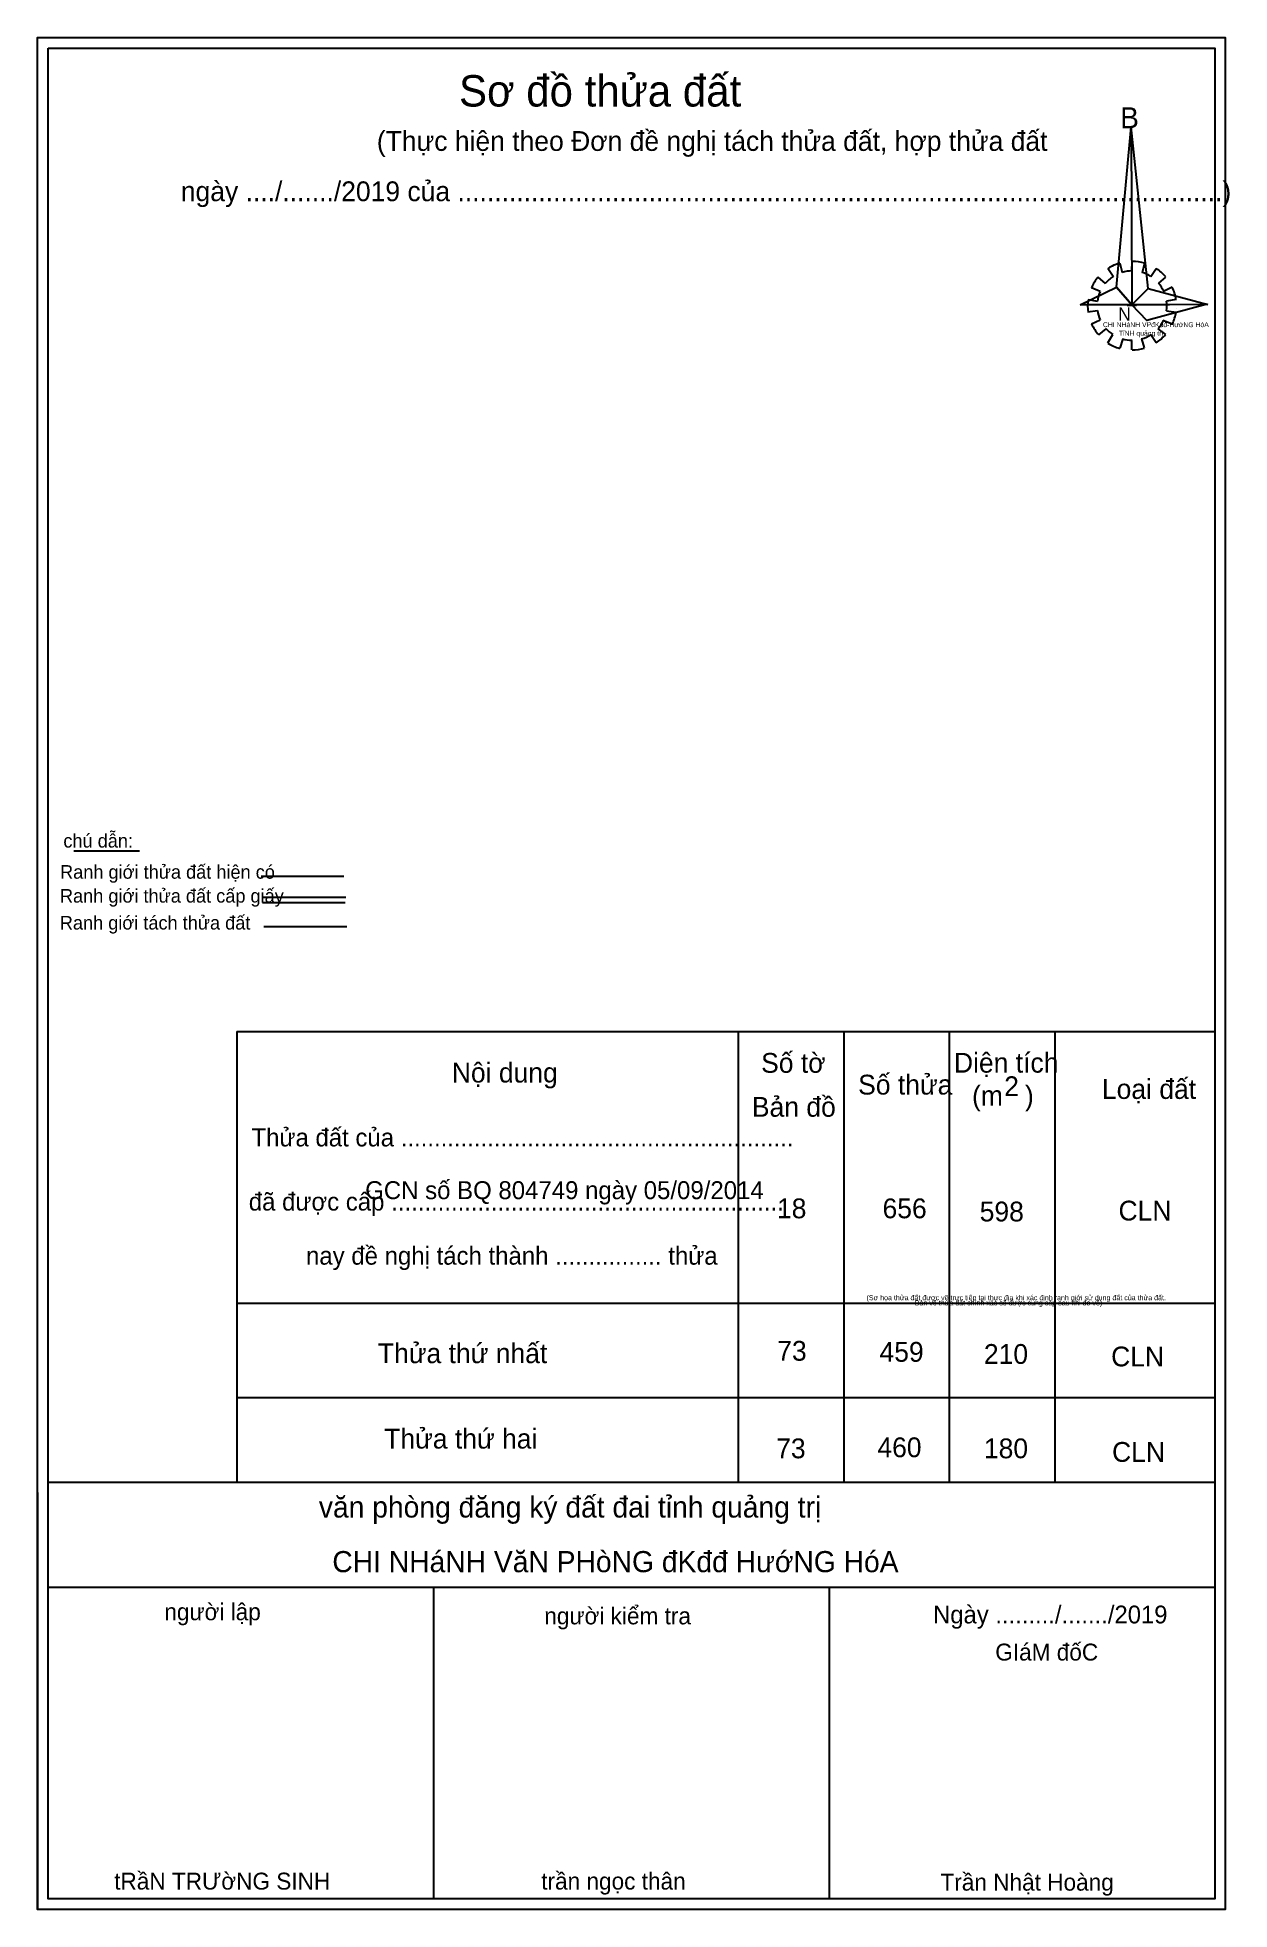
# Model space of a CAD drawing. Extents: x 548321 to 549167, y 1837474 to 1838042.
# Drawn here: x 548321 to 548682, y 1837474 to 1838042 of the extents above; entities that cross this region are included whole.
import ezdxf

# ---------------------------------------------------------------- set-up
doc = ezdxf.new("R2010")
doc.units = 0
doc.layers.add('Level 1', color=7, linetype='Continuous')
doc.layers.add('Level 2', color=7, linetype='Continuous')

msp = doc.modelspace()

# ---------------------------------------------------------------- texts
at = {"layer": 'Level 1'}
for s, p in [('(Sơ họa thửa đất được vẽ trực tiếp tại thực địa khi xác định ranh giới sử dụng đất của thửa đất.', (548571.89, 1837658.97)), (' Bản vẽ thửa đất chính xác sẽ được cung cấp sau khi đo vẽ)', (548585.92, 1837657.4))]:
    msp.add_text(s, height=1.5522, dxfattribs=at).set_placement(p)
at = {"layer": 'Level 2'}
for s, height, p in [('Sơ đồ thửa đất', 9.5201, (548448.39, 1838020.65)), ('B', 6.34, (548648.79, 1838014.09)), ('(Thực hiện theo Đơn đề nghị tách thửa đất, hợp thửa đất ', 6, (548423.47, 1838007.21)), ('ngày ..../......./2019 của ........................................................................................................)', 6, (548364.07, 1837991.97)), ('N', 3.96, (548648.15, 1837955.81)), ('CHI NHáNH VPđKđđ-HướNG HóA', 1.4995, (548643.55, 1837953.81)), ('TỉNH quảng trị', 1.5, (548648.39, 1837951.21)), ('chú dẫn:', 4.115, (548328.47, 1837796.13)), ('Ranh giới thửa đất hiện có ', 4.1146, (548327.47, 1837786.69)), ('Ranh giới thửa đất cấp giấy', 4.1146, (548327.43, 1837779.45)), ('Ranh giới tách thửa đất', 4.1146, (548327.39, 1837771.29)), ('Số tờ', 6, (548539.95, 1837727.89)), ('Diện tích', 6, (548598.39, 1837727.93)), ('Nội dung', 6, (548446.2, 1837724.94)), ('Số thửa', 6, (548569.35, 1837721.29)), ('2', 6, (548613.63, 1837720.81)), ('Loại đất', 6, (548643.23, 1837719.97)), ('Bản đồ', 6, (548537.15, 1837714.57)), ('(m   )', 6, (548603.87, 1837717.97)), ('Thửa đất của ...........................................................', 5.43, (548385.49, 1837705.58)), ('GCN số BQ 804749 ngày 05/09/2014', 5.4338, (548419.95, 1837689.6)), ('đã được cấp ...........................................................', 5.43, (548384.67, 1837686.14)), ('18', 6, (548544.75, 1837683.81)), ('656', 6, (548576.75, 1837683.81)), ('598', 6, (548606.19, 1837682.85)), ('CLN', 6, (548648.27, 1837683.13)), ('nay đề nghị tách thành ................ thửa', 5.43, (548402.02, 1837669.75)), ('Thửa thứ nhất', 6, (548423.8, 1837639.91)), ('73', 6, (548544.83, 1837640.65)), ('459', 6, (548575.83, 1837640.33)), ('210', 6, (548607.47, 1837639.69)), ('CLN', 6, (548646.03, 1837638.93)), ('Thửa thứ hai', 6, (548425.71, 1837614.03)), ('73', 6, (548544.51, 1837611.09)), ('460', 6, (548575.19, 1837611.41)), ('180', 6, (548607.47, 1837611.09)), ('CLN', 6, (548646.31, 1837610.01)), ('văn phòng đăng ký đất đai tỉnh quảng trị', 6.4001, (548405.91, 1837593.13)), ('CHI NHáNH VăN PHòNG đKđđ HướNG HóA', 6.3998, (548409.99, 1837576.57)), ('người lập', 5.12, (548359.07, 1837562.01)), ('người kiểm tra', 5.1199, (548474.23, 1837560.77)), ('Ngày ........./......./2019', 5.4, (548592.07, 1837561.05)), ('GIáM đốC', 5.12, (548610.91, 1837549.81)), ('tRầN TRƯờNG SINH', 5.1199, (548343.87, 1837480.41)), ('trần ngọc thân', 5.1199, (548473.31, 1837480.41)), ('Trần Nhật Hoàng', 5.1199, (548594.31, 1837480.09))]:
    msp.add_text(s, height=height, dxfattribs=at).set_placement(p)

# ---------------------------------------------------------------- linework, layer by layer
at = {"layer": 'Level 2'}
for p, q in [((548646.65, 1837969.17), (548645.08, 1837971.54)), ((548648.65, 1837973.18), (548649.35, 1837970.35)), ((548652.32, 1837970.81), (548652.41, 1837973.72)), ((548656.16, 1837973.18), (548655.46, 1837970.26)), ((548658.08, 1837969.17), (548659.65, 1837971.54)), ((548642.72, 1837964.62), (548640.1, 1837965.71)), ((548642.02, 1837968.99), (548644.2, 1837967.08)), ((548662.53, 1837968.99), (548660.35, 1837967.17)), ((548661.92, 1837964.71), (548664.54, 1837965.98)), ((548638.97, 1837962.16), (548641.85, 1837961.7)), ((548650.92, 1837960.43), (548653.72, 1837960.43)), ((548665.76, 1837962.16), (548662.79, 1837961.7)), ((548665.76, 1837959.43), (548665.76, 1837959.43)), ((548665.76, 1837959.43), (548665.76, 1837959.43)), ((548641.85, 1837958.79), (548638.97, 1837958.33)), ((548640.1, 1837954.78), (548642.72, 1837956.06)), ((548664.62, 1837954.69), (548661.74, 1837955.78)), ((548662.79, 1837958.79), (548665.76, 1837958.33)), ((548644.47, 1837953.32), (548642.2, 1837951.5)), ((548645.08, 1837949.04), (548646.56, 1837951.59)), ((548649.53, 1837950.23), (548648.65, 1837947.4)), ((548652.32, 1837946.95), (548652.32, 1837949.77)), ((548655.2, 1837950.23), (548656.07, 1837947.5)), ((548659.65, 1837949.04), (548658.08, 1837951.5)), ((548660.17, 1837953.32), (548662.53, 1837951.59)), ((548331.68, 1837795.18), (548351.56, 1837795.18)), ((548388.44, 1837787.5), (548413.52, 1837787.5)), ((548388.84, 1837781.14), (548414.08, 1837781.14)), ((548388.84, 1837779.46), (548413.88, 1837779.46)), ((548389.2, 1837772.22), (548414.4, 1837772.22)), ((548381, 1837740.36), (548677.44, 1837740.36)), ((548381, 1837740.36), (548381, 1837604.19)), ((548532.97, 1837740.36), (548532.97, 1837603.8)), ((548564.97, 1837740.36), (548564.97, 1837603.8)), ((548596.97, 1837740.36), (548596.97, 1837603.8)), ((548628.97, 1837740.36), (548628.97, 1837603.8)), ((548381, 1837658.09), (548677.44, 1837658.09)), ((548381, 1837629.53), (548677.44, 1837629.53)), ((548323.84, 1837603.8), (548677.44, 1837603.8)), ((548320.61, 1837600.71), (548320.61, 1837474.36)), ((548323.84, 1837572.06), (548677.44, 1837572.06)), ((548440.61, 1837572.06), (548440.61, 1837477.58)), ((548560.61, 1837572.06), (548560.61, 1837477.58))]:
    msp.add_line(p, q, dxfattribs=at)
for points in [[(548320.61, 1837474.36), (548320.61, 1838041.55), (548680.61, 1838041.55), (548680.61, 1837474.36)], [(548320.61, 1837474.36), (548320.61, 1838041.55), (548680.61, 1838041.55), (548680.61, 1837474.36)], [(548320.64, 1838041.58), (548680.64, 1838041.58), (548680.64, 1837474.38), (548320.64, 1837474.38)], [(548323.84, 1838038.38), (548677.44, 1838038.38), (548677.44, 1837477.58), (548323.84, 1837477.58)], [(548652.15, 1838014.53), (548652.32, 1837960.52), (548647.61, 1837965.89)], [(548652.15, 1838014.53), (548652.32, 1837960.52), (548657.29, 1837965.53)], [(548636.61, 1837960.52), (548647.61, 1837965.89), (548652.32, 1837960.52)], [(548675.36, 1837960.7), (548652.32, 1837960.52), (548657.29, 1837965.53)], [(548675.18, 1837960.79), (548656.86, 1837955.87), (548652.32, 1837960.52)]]:
    msp.add_lwpolyline(points, close=True, dxfattribs=at)
for centre, major_axis, start_param, end_param in [((548652.36, 1837960.33), (13.46, 0), 1.84956, 2.139009), ((548652.36, 1837960.33), (10.55, 0), 1.569856, 1.856111), ((548652.36, 1837960.33), (13.46, 0), 1.279242, 1.563322), ((548652.36, 1837960.33), (13.46, 0), 0.710562, 0.996872), ((548652.36, 1837960.33), (13.46, 0), 2.439582, 2.724002), ((548652.36, 1837960.33), (10.55, 0), 2.133735, 2.444963), ((548652.36, 1837960.33), (10.55, 0), 1.002709, 1.275562), ((548652.36, 1837960.33), (10.55, 0), 0.426784, 0.706465), ((548652.36, 1837960.33), (13.46, 0), 0.139051, 0.433933), ((548652.36, 1837960.33), (13.46, 0), 3.006679, 3.291393), ((548652.36, 1837960.33), (10.55, 0), 2.723685, 3.015158), ((548652.36, 1837960.33), (10.55, 0), 6.135584, 6.416185), ((548652.36, 1837960.33), (13.46, 0), 3.569886, 3.856919), ((548652.36, 1837960.33), (10.55, 0), 3.2823, 3.561051), ((548652.36, 1837960.33), (10.55, 0), 5.561373, 5.839514), ((548652.36, 1837960.33), (13.46, 0), 5.852303, 6.138396), ((548652.36, 1837960.33), (10.55, 0), 3.860776, 4.132583), ((548652.29, 1837960.25), (13.46, 0), 4.147091, 4.436593), ((548652.36, 1837960.33), (10.55, 0), 4.438547, 4.71314), ((548652.36, 1837960.33), (10.55, 0), 4.990871, 5.289332), ((548652.36, 1837960.33), (13.46, 0), 5.285614, 5.567987), ((548652.36, 1837960.33), (13.46, 0), 4.71301, 4.997611)]:
    msp.add_ellipse(centre, major_axis=major_axis, ratio=0.995001, start_param=start_param, end_param=end_param, dxfattribs=at)

msp.set_redraw_order([(e.dxf.handle, doc.entitydb.next_handle()) for e in msp.query("TEXT MTEXT ATTDEF DIMENSION ARC_DIMENSION")])  # texts and dimensions are drawn at this point

doc.saveas('drawing.dxf')
